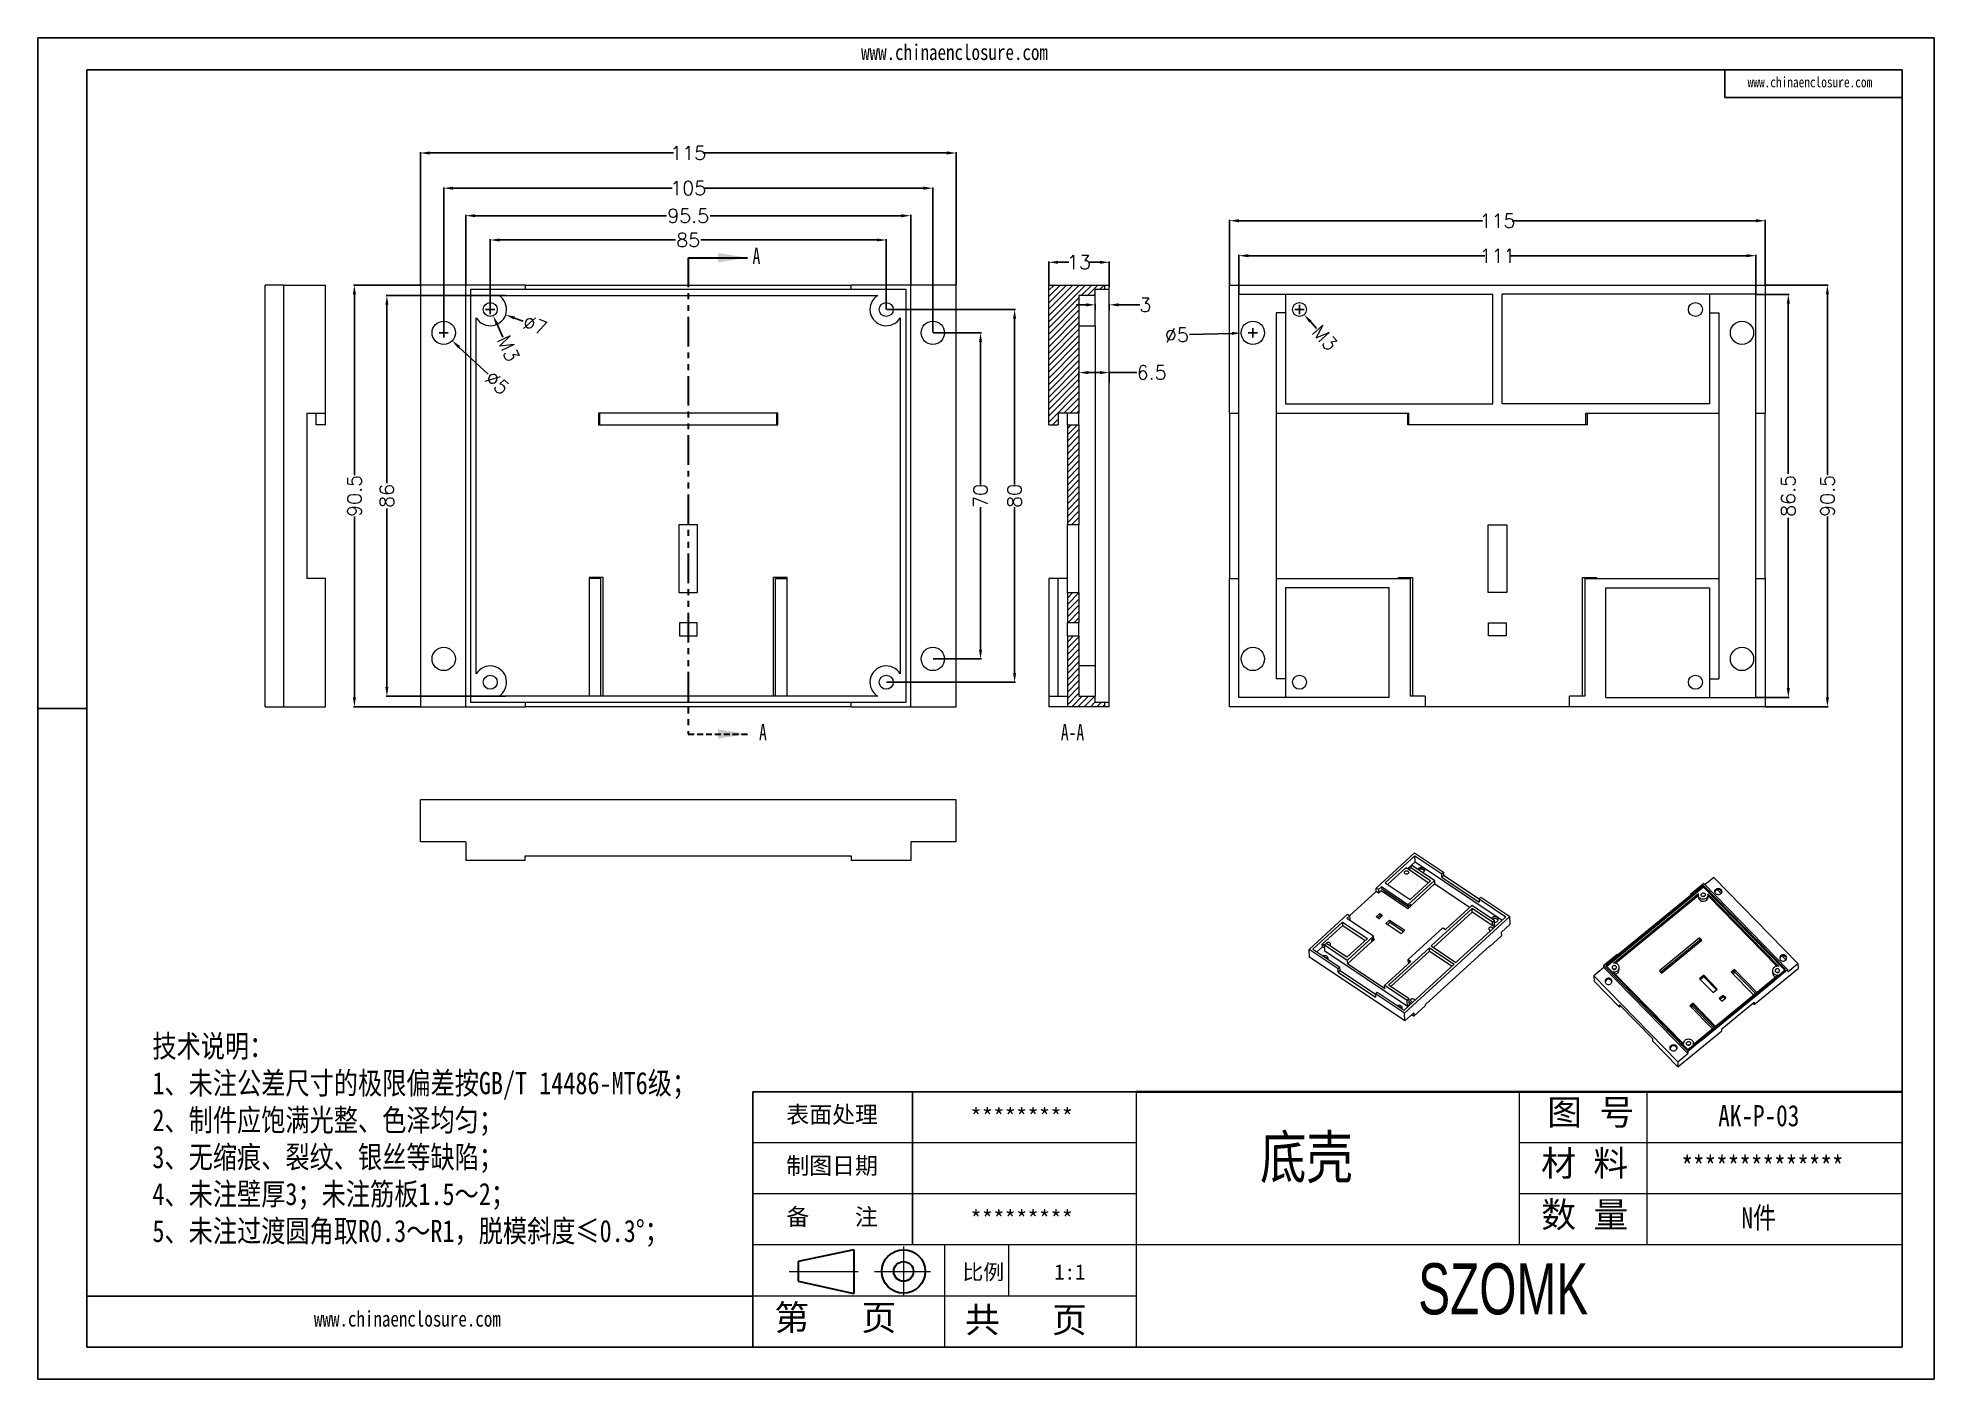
# Model space of a CAD drawing. Header units: inches. Extents: x 1571 to 2672, y 1089 to 1376.
# Drawn here: x 2265 to 2672, y 1088.5 to 1376.3 of the extents above; entities that cross this region are included whole.
import ezdxf

# ---------------------------------------------------------------- set-up
doc = ezdxf.new("R2010")
doc.units = ezdxf.units.IN
for name, pattern in [('CENTER2', [28.575, 19.05, -3.175, 3.175, -3.175]), ('HIDDEN', [1.905, 1.27, -0.635]), ('PHANTOM', [12.7, 6.35, -1.27, 1.27, -1.27, 1.27, -1.27])]:
    doc.linetypes.add(name, pattern=pattern)
doc.layers.add('文字', color=81, linetype='Continuous')
for name, color, linetype, lineweight in [('粗实线', 7, 'Continuous', 30), ('细实线', 3, 'Continuous', 9), ('细点划线', 2, 'CENTER2', 9)]:
    doc.layers.add(name, color=color, linetype=linetype, lineweight=lineweight)
doc.styles.add('SLDTEXTSTYLE5', font='TXT', dxfattribs={"width": 0.7})
doc.styles.get("Standard").update_dxf_attribs({"font": 'txt', "bigfont": 'gbcbig.shx'})
doc.styles.add('宋体', font='', dxfattribs={"width": 0.8, "height": 3.5})
doc.styles.add('长仿宋', font='', dxfattribs={"width": 0.7, "height": 4})
doc.styles.get('宋体').set_extended_font_data('SimSun')
doc.styles.get('长仿宋').set_extended_font_data('SimSun')
doc.dimstyles.new('3', dxfattribs={"dimtxt": 3, "dimasz": 2, "dimexe": 0.18, "dimexo": 0.0625, "dimgap": 0.2, "dimtad": 0, "dimzin": 12, "dimdsep": 46, "dimtxsty": 'Standard', "dimcen": 1, "dimclrd": 3, "dimclre": 3, "dimadec": 0, "dimazin": 0, "dimtfac": 1, "dimtofl": 0, "dimtmove": 0, "dimatfit": 3, "dimfxl": 0, "dimtolj": 1, "dimtzin": 0, "dimarcsym": 0})

msp = doc.modelspace()

# ---------------------------------------------------------------- texts
at = {"color": 7, "linetype": 'Continuous', "char_height": 3.5, "attachment_point": 1, "style": 'SLDTEXTSTYLE5'}
for s, insert in [('A', (2418.377, 1331.306)), ('A', (2419.771, 1229.086)), ('A-A', (2484.563, 1229.086))]:
    msp.add_mtext(s, dxfattribs=dict(at, insert=insert))
at = {"char_height": 3.60565, "width": 2049.27054, "attachment_point": 1}
for s, insert in [('{\\fSimHei|b0|i0|c134|p49;表面处理}', (2425.615, 1147.071)), ('{\\fSimHei|b0|i0|c134|p49;*********}', (2465.107, 1146.608)), ('{\\fSimHei|b0|i0|c134|p49;制图日期}', (2425.615, 1136.108)), ('{\\fSimHei|b0|i0|c134|p49;备    注}', (2425.615, 1125.144)), ('{\\fSimHei|b0|i0|c134|p49;*********}', (2465.107, 1124.68))]:
    msp.add_mtext(s, dxfattribs=dict(at, insert=insert))
at = {"layer": '文字', "color": 0, "attachment_point": 1, "style": '宋体'}
for s, insert, char_height, width in [('www.chinaenclosure.com', (2441.676, 1374.931), 3.35006, 58.85743), ('www.chinaenclosure.com', (2631.987, 1367.953), 2.23338, 39.23828), ('{\\H1.111x;技术说明：\\P1、未注公差尺寸的极限偏差按GB/T 14486-MT6级；\\P2、制件应饱满光整、色泽均匀；\\P3、无缩痕、裂纹、银丝等缺陷；\\P4、未注壁厚3；未注筋板1.5～2；\\P5、未注过渡圆角取R0.3～R1，脱模斜度≤0.3%%D；}', (2289.546, 1162.333), 4.28275, 155.99226), ('{\\H1.111x;AK-P-03}', (2625.673, 1147.319), 4.11144, 47.5329), ('底壳', (2527.308, 1140.718), 9.1365, 116.80738), ('{\\H1.111x;**************}', (2617.764, 1136.355), 4.11144, 47.5329), ('{\\H1.111x;N件}', (2630.646, 1125.391), 4.11144, 47.5329), ('www.chinaenclosure.com', (2324.226, 1103.119), 3.35006, 58.85743)]:
    msp.add_mtext(s, dxfattribs=dict(at, insert=insert, char_height=char_height, width=width))
at = {"layer": '粗实线', "insert": (2561.262, 1113.366), "char_height": 10.96385, "width": 122.94871, "attachment_point": 1, "style": '长仿宋'}
msp.add_mtext('{\\fSTXinwei|b0|i0|c134|p2;SZOMK}', dxfattribs=at)
at = {"layer": '细实线', "color": 7, "attachment_point": 1}
for s, insert, char_height, width in [('{\\fSimSun|b0|i0|c134|p54;图 号}', (2588.951, 1148.519), 5.48192, 27.40962), ('{\\fSimSun|b0|i0|c134|p54;材 料   }', (2587.651, 1137.555), 5.48192, 27.40962), ('{\\fSimSun|b0|i0|c134|p54;数 量}', (2587.678, 1126.537), 5.48192, 24.76803), ('{\\fSimSun|b0|i0|c134|p54;比例}', (2463.417, 1113.139), 3.28915, 14.43837), ('{\\fSimSun|b0|i0|c134|p54;1:1}', (2483.118, 1113.139), 3.28915, 14.43837), ('{\\fSimSun|b0|i0|c134|p54;第   页}', (2423.078, 1104.443), 5.48192, 41.11443), ('{\\fSimSun|b0|i0|c134|p54; 共   页}', (2460.25, 1103.977), 5.48192, 41.11443)]:
    msp.add_mtext(s, dxfattribs=dict(at, insert=insert, char_height=char_height, width=width))

# ---------------------------------------------------------------- blocks, each defined once
blk = doc.blocks.new('*D168')
at = {"color": 3, "lineweight": -2, "transparency": 16777216}
for p, q in [((2362.07, 1318.11), (2362.07, 1333.13)), ((2364.07, 1332.95), (2401.87, 1332.95)), ((2445.07, 1332.95), (2407.27, 1332.95)), ((2447.07, 1318.11), (2447.07, 1333.13))]:
    blk.add_line(p, q, dxfattribs=at)
at = {"color": 3, "transparency": 16777216}
for points in [[(2364.07, 1333.28), (2364.07, 1332.62), (2362.07, 1332.95)], [(2445.07, 1333.28), (2445.07, 1332.62), (2447.07, 1332.95)]]:
    blk.add_solid(points, dxfattribs=at)
at = {"layer": 'Defpoints', "color": 0, "transparency": 16777216}
for p in [(2447.07, 1332.95), (2362.07, 1318.04), (2447.07, 1318.04)]:
    blk.add_point(p, dxfattribs=at)
at = {"color": 0, "transparency": 16777216, "insert": (2404.57, 1332.95), "char_height": 3, "attachment_point": 5}
blk.add_mtext('\\A1;85', dxfattribs=at)
blk = doc.blocks.new('*D169')
at = {"color": 3, "lineweight": -2, "transparency": 16777216}
for p, q in [((2356.82, 1323.36), (2356.82, 1338.34)), ((2358.82, 1338.16), (2399.87, 1338.16)), ((2450.32, 1338.16), (2409.27, 1338.16)), ((2452.32, 1323.36), (2452.32, 1338.34))]:
    blk.add_line(p, q, dxfattribs=at)
at = {"color": 3, "transparency": 16777216}
for points in [[(2358.82, 1338.5), (2358.82, 1337.83), (2356.82, 1338.16)], [(2450.32, 1338.5), (2450.32, 1337.83), (2452.32, 1338.16)]]:
    blk.add_solid(points, dxfattribs=at)
at = {"layer": 'Defpoints', "color": 0, "transparency": 16777216}
for p in [(2356.82, 1338.16), (2356.82, 1323.29), (2452.32, 1323.29)]:
    blk.add_point(p, dxfattribs=at)
at = {"color": 0, "transparency": 16777216, "insert": (2404.57, 1338.16), "char_height": 3, "attachment_point": 5}
blk.add_mtext('\\A1;95.5', dxfattribs=at)
blk = doc.blocks.new('*D170')
at = {"color": 3, "lineweight": -2, "transparency": 16777216}
for p, q in [((2352.07, 1313.11), (2352.07, 1344.25)), ((2354.07, 1344.07), (2401.12, 1344.07)), ((2455.07, 1344.07), (2408.02, 1344.07)), ((2457.07, 1313.11), (2457.07, 1344.25))]:
    blk.add_line(p, q, dxfattribs=at)
at = {"color": 3, "transparency": 16777216}
for points in [[(2354.07, 1344.41), (2354.07, 1343.74), (2352.07, 1344.07)], [(2455.07, 1344.41), (2455.07, 1343.74), (2457.07, 1344.07)]]:
    blk.add_solid(points, dxfattribs=at)
at = {"layer": 'Defpoints', "color": 0, "transparency": 16777216}
for p in [(2352.07, 1344.07), (2352.07, 1313.04), (2457.07, 1313.04)]:
    blk.add_point(p, dxfattribs=at)
at = {"color": 0, "transparency": 16777216, "insert": (2404.57, 1344.07), "char_height": 3, "attachment_point": 5}
blk.add_mtext('\\A1;105', dxfattribs=at)
blk = doc.blocks.new('*D171')
at = {"color": 3, "lineweight": -2, "transparency": 16777216}
for p, q in [((2347.07, 1323.36), (2347.07, 1351.8)), ((2349.07, 1351.62), (2401.37, 1351.62)), ((2460.07, 1351.62), (2407.77, 1351.62)), ((2462.07, 1323.36), (2462.07, 1351.8))]:
    blk.add_line(p, q, dxfattribs=at)
at = {"color": 3, "transparency": 16777216}
for points in [[(2349.07, 1351.96), (2349.07, 1351.29), (2347.07, 1351.62)], [(2460.07, 1351.96), (2460.07, 1351.29), (2462.07, 1351.62)]]:
    blk.add_solid(points, dxfattribs=at)
at = {"layer": 'Defpoints', "color": 0, "transparency": 16777216}
for p in [(2347.07, 1351.62), (2347.07, 1323.29), (2462.07, 1323.29)]:
    blk.add_point(p, dxfattribs=at)
at = {"color": 0, "transparency": 16777216, "insert": (2404.57, 1351.62), "char_height": 3, "attachment_point": 5}
blk.add_mtext('\\A1;115', dxfattribs=at)
blk = doc.blocks.new('*D172')
at = {"color": 3, "lineweight": -2, "transparency": 16777216}
for p, q in [((2457.14, 1313.04), (2467.49, 1313.04)), ((2467.31, 1311.04), (2467.31, 1280.49)), ((2467.31, 1245.04), (2467.31, 1275.59)), ((2457.14, 1243.04), (2467.49, 1243.04))]:
    blk.add_line(p, q, dxfattribs=at)
at = {"color": 3, "transparency": 16777216}
for points in [[(2466.98, 1311.04), (2467.65, 1311.04), (2467.31, 1313.04)], [(2466.98, 1245.04), (2467.65, 1245.04), (2467.31, 1243.04)]]:
    blk.add_solid(points, dxfattribs=at)
at = {"layer": 'Defpoints', "color": 0, "transparency": 16777216}
for p in [(2457.07, 1313.04), (2467.31, 1313.04), (2457.07, 1243.04)]:
    blk.add_point(p, dxfattribs=at)
at = {"color": 0, "transparency": 16777216, "insert": (2467.31, 1278.04), "char_height": 3, "attachment_point": 5, "rotation": 90}
blk.add_mtext('\\A1;70', dxfattribs=at)
blk = doc.blocks.new('*D173')
at = {"color": 3, "lineweight": -2, "transparency": 16777216}
for p, q in [((2447.14, 1318.04), (2474.81, 1318.04)), ((2474.63, 1316.04), (2474.63, 1280.49)), ((2474.63, 1240.04), (2474.63, 1275.59)), ((2447.14, 1238.04), (2474.81, 1238.04))]:
    blk.add_line(p, q, dxfattribs=at)
at = {"color": 3, "transparency": 16777216}
for points in [[(2474.3, 1316.04), (2474.96, 1316.04), (2474.63, 1318.04)], [(2474.3, 1240.04), (2474.96, 1240.04), (2474.63, 1238.04)]]:
    blk.add_solid(points, dxfattribs=at)
at = {"layer": 'Defpoints', "color": 0, "transparency": 16777216}
for p in [(2447.07, 1318.04), (2474.63, 1318.04), (2447.07, 1238.04)]:
    blk.add_point(p, dxfattribs=at)
at = {"color": 0, "transparency": 16777216, "insert": (2474.63, 1278.04), "char_height": 3, "attachment_point": 5, "rotation": 90}
blk.add_mtext('\\A1;80', dxfattribs=at)
blk = doc.blocks.new('*D174')
at = {"color": 3, "lineweight": -2, "transparency": 16777216}
for p, q in [((2365.37, 1321.04), (2339.7, 1321.04)), ((2339.88, 1319.04), (2339.88, 1280.74)), ((2339.88, 1237.04), (2339.88, 1275.34)), ((2365.37, 1235.04), (2339.7, 1235.04))]:
    blk.add_line(p, q, dxfattribs=at)
at = {"color": 3, "transparency": 16777216}
for points in [[(2339.55, 1319.04), (2340.21, 1319.04), (2339.88, 1321.04)], [(2339.55, 1237.04), (2340.21, 1237.04), (2339.88, 1235.04)]]:
    blk.add_solid(points, dxfattribs=at)
at = {"layer": 'Defpoints', "color": 0, "transparency": 16777216}
for p in [(2339.88, 1321.04), (2365.44, 1321.04), (2365.44, 1235.04)]:
    blk.add_point(p, dxfattribs=at)
at = {"color": 0, "transparency": 16777216, "insert": (2339.88, 1278.04), "char_height": 3, "attachment_point": 5, "rotation": 90}
blk.add_mtext('\\A1;86', dxfattribs=at)
blk = doc.blocks.new('*D175')
at = {"color": 3, "lineweight": -2, "transparency": 16777216}
for p, q in [((2347.01, 1323.29), (2332.73, 1323.29)), ((2332.91, 1321.29), (2332.91, 1282.49)), ((2332.91, 1234.79), (2332.91, 1273.59)), ((2347.01, 1232.79), (2332.73, 1232.79))]:
    blk.add_line(p, q, dxfattribs=at)
at = {"color": 3, "transparency": 16777216}
for points in [[(2332.57, 1321.29), (2333.24, 1321.29), (2332.91, 1323.29)], [(2332.57, 1234.79), (2333.24, 1234.79), (2332.91, 1232.79)]]:
    blk.add_solid(points, dxfattribs=at)
at = {"layer": 'Defpoints', "color": 0, "transparency": 16777216}
for p in [(2332.91, 1323.29), (2347.07, 1323.29), (2347.07, 1232.79)]:
    blk.add_point(p, dxfattribs=at)
at = {"color": 0, "transparency": 16777216, "insert": (2332.91, 1278.04), "char_height": 3, "attachment_point": 5, "rotation": 90}
blk.add_mtext('\\A1;90.5', dxfattribs=at)
blk = doc.blocks.new('*D176')
at = {"color": 3, "lineweight": -2, "transparency": 16777216}
for p, q in [((2481.95, 1323.36), (2481.95, 1328.34)), ((2483.95, 1328.16), (2486.25, 1328.16)), ((2492.95, 1328.16), (2490.65, 1328.16)), ((2494.95, 1322.86), (2494.95, 1328.34))]:
    blk.add_line(p, q, dxfattribs=at)
at = {"color": 3, "transparency": 16777216}
for points in [[(2483.95, 1328.49), (2483.95, 1327.83), (2481.95, 1328.16)], [(2492.95, 1328.49), (2492.95, 1327.83), (2494.95, 1328.16)]]:
    blk.add_solid(points, dxfattribs=at)
at = {"layer": 'Defpoints', "color": 0, "transparency": 16777216}
for p in [(2494.95, 1328.16), (2481.95, 1323.29), (2494.95, 1322.79)]:
    blk.add_point(p, dxfattribs=at)
at = {"color": 0, "transparency": 16777216, "insert": (2488.45, 1328.16), "char_height": 3, "attachment_point": 5}
blk.add_mtext('\\A1;13', dxfattribs=at)
blk = doc.blocks.new('*D177')
at = {"color": 3, "lineweight": -2, "transparency": 16777216}
for p, q in [((2489.95, 1319.04), (2487.95, 1319.04)), ((2491.95, 1317.86), (2491.95, 1319.22)), ((2494.95, 1317.86), (2494.95, 1319.22)), ((2496.95, 1319.04), (2501.48, 1319.04))]:
    blk.add_line(p, q, dxfattribs=at)
at = {"color": 3, "transparency": 16777216}
for points in [[(2489.95, 1319.37), (2489.95, 1318.7), (2491.95, 1319.04)], [(2496.95, 1319.37), (2496.95, 1318.7), (2494.95, 1319.04)]]:
    blk.add_solid(points, dxfattribs=at)
at = {"layer": 'Defpoints', "color": 0, "transparency": 16777216}
for p in [(2494.95, 1319.04), (2491.95, 1317.79), (2494.95, 1317.79)]:
    blk.add_point(p, dxfattribs=at)
at = {"color": 0, "transparency": 16777216, "insert": (2502.68, 1319.04), "char_height": 3, "attachment_point": 5}
blk.add_mtext('\\A1;3', dxfattribs=at)
blk = doc.blocks.new('*D178')
at = {"color": 3, "lineweight": -2, "transparency": 16777216}
for p, q in [((2488.45, 1302.35), (2488.45, 1304.68)), ((2490.45, 1304.5), (2492.95, 1304.5)), ((2494.95, 1302.35), (2494.95, 1304.68)), ((2494.95, 1304.5), (2500.85, 1304.5))]:
    blk.add_line(p, q, dxfattribs=at)
at = {"color": 3, "transparency": 16777216}
for points in [[(2490.45, 1304.83), (2490.45, 1304.16), (2488.45, 1304.5)], [(2492.95, 1304.83), (2492.95, 1304.16), (2494.95, 1304.5)]]:
    blk.add_solid(points, dxfattribs=at)
at = {"layer": 'Defpoints', "color": 0, "transparency": 16777216}
for p in [(2494.95, 1304.5), (2488.45, 1302.29), (2494.95, 1302.29)]:
    blk.add_point(p, dxfattribs=at)
at = {"color": 0, "transparency": 16777216, "insert": (2504.05, 1304.5), "char_height": 3, "attachment_point": 5}
blk.add_mtext('\\A1;6.5', dxfattribs=at)
blk = doc.blocks.new('*D179')
at = {"color": 3, "lineweight": -2, "transparency": 16777216}
for p, q in [((2362.07, 1317.04), (2362.07, 1319.04)), ((2361.07, 1318.04), (2363.07, 1318.04)), ((2369.15, 1315.55), (2367.26, 1316.21))]:
    blk.add_line(p, q, dxfattribs=at)
at = {"color": 3, "transparency": 16777216}
blk.add_solid([(2367.37, 1316.53), (2367.15, 1315.9), (2365.37, 1316.88)], dxfattribs=at)
at = {"layer": 'Defpoints', "color": 0, "transparency": 16777216}
for p in [(2358.77, 1319.21), (2365.37, 1316.88)]:
    blk.add_point(p, dxfattribs=at)
at = {"color": 0, "transparency": 16777216, "insert": (2371.69, 1314.65), "char_height": 3, "attachment_point": 5, "rotation": 340.5712}
blk.add_mtext('\\A1;∅7', dxfattribs=at)
blk = doc.blocks.new('*D180')
at = {"color": 3, "lineweight": -2, "transparency": 16777216}
for p, q in [((2362.07, 1317.04), (2362.07, 1319.04)), ((2361.07, 1318.04), (2363.07, 1318.04)), ((2364.8, 1312.11), (2363.54, 1314.86))]:
    blk.add_line(p, q, dxfattribs=at)
at = {"color": 3, "transparency": 16777216}
blk.add_solid([(2363.84, 1315), (2363.23, 1314.72), (2362.7, 1316.68)], dxfattribs=at)
at = {"layer": 'Defpoints', "color": 0, "transparency": 16777216}
for p in [(2361.45, 1319.41), (2362.7, 1316.68)]:
    blk.add_point(p, dxfattribs=at)
at = {"color": 0, "transparency": 16777216, "insert": (2365.93, 1309.65), "char_height": 3, "attachment_point": 5, "rotation": 294.6686}
blk.add_mtext('\\A1;M3', dxfattribs=at)
blk = doc.blocks.new('*D181')
at = {"color": 3, "lineweight": -2, "transparency": 16777216}
for p, q in [((2351.07, 1313.04), (2353.07, 1313.04)), ((2352.07, 1312.04), (2352.07, 1314.04)), ((2361.59, 1304.13), (2355.36, 1309.97))]:
    blk.add_line(p, q, dxfattribs=at)
at = {"color": 3, "transparency": 16777216}
blk.add_solid([(2355.59, 1310.21), (2355.13, 1309.72), (2353.9, 1311.33)], dxfattribs=at)
at = {"layer": 'Defpoints', "color": 0, "transparency": 16777216}
for p in [(2350.25, 1314.75), (2353.9, 1311.33)]:
    blk.add_point(p, dxfattribs=at)
at = {"color": 0, "transparency": 16777216, "insert": (2363.57, 1302.28), "char_height": 3, "attachment_point": 5, "rotation": 316.8739}
blk.add_mtext('\\A1;∅5', dxfattribs=at)
blk = doc.blocks.new('*D182')
at = {"color": 3, "lineweight": -2, "transparency": 16777216}
for p, q in [((2520.77, 1323.36), (2520.77, 1337.27)), ((2522.77, 1337.09), (2575.07, 1337.09)), ((2633.77, 1337.09), (2581.47, 1337.09)), ((2635.77, 1323.36), (2635.77, 1337.27))]:
    blk.add_line(p, q, dxfattribs=at)
at = {"color": 3, "transparency": 16777216}
for points in [[(2522.77, 1337.42), (2522.77, 1336.75), (2520.77, 1337.09)], [(2633.77, 1337.42), (2633.77, 1336.75), (2635.77, 1337.09)]]:
    blk.add_solid(points, dxfattribs=at)
at = {"layer": 'Defpoints', "color": 0, "transparency": 16777216}
for p in [(2635.77, 1337.09), (2520.77, 1323.29), (2635.77, 1323.29)]:
    blk.add_point(p, dxfattribs=at)
at = {"color": 0, "transparency": 16777216, "insert": (2578.27, 1337.09), "char_height": 3, "attachment_point": 5}
blk.add_mtext('\\A1;115', dxfattribs=at)
blk = doc.blocks.new('*D183')
at = {"color": 3, "lineweight": -2, "transparency": 16777216}
for p, q in [((2635.83, 1323.29), (2649.28, 1323.29)), ((2649.1, 1321.29), (2649.1, 1282.49)), ((2649.1, 1234.79), (2649.1, 1273.59)), ((2635.83, 1232.79), (2649.28, 1232.79))]:
    blk.add_line(p, q, dxfattribs=at)
at = {"color": 3, "transparency": 16777216}
for points in [[(2648.77, 1321.29), (2649.43, 1321.29), (2649.1, 1323.29)], [(2648.77, 1234.79), (2649.43, 1234.79), (2649.1, 1232.79)]]:
    blk.add_solid(points, dxfattribs=at)
at = {"layer": 'Defpoints', "color": 0, "transparency": 16777216}
for p in [(2635.77, 1323.29), (2649.1, 1323.29), (2635.77, 1232.79)]:
    blk.add_point(p, dxfattribs=at)
at = {"color": 0, "transparency": 16777216, "insert": (2649.1, 1278.04), "char_height": 3, "attachment_point": 5, "rotation": 90}
blk.add_mtext('\\A1;90.5', dxfattribs=at)
blk = doc.blocks.new('*D184')
at = {"color": 3, "lineweight": -2, "transparency": 16777216}
for p, q in [((2512.15, 1312.64), (2521.27, 1312.91)), ((2524.77, 1313.04), (2526.77, 1313.04)), ((2525.77, 1312.04), (2525.77, 1314.04))]:
    blk.add_line(p, q, dxfattribs=at)
at = {"color": 3, "transparency": 16777216}
blk.add_solid([(2521.26, 1313.24), (2521.28, 1312.58), (2523.27, 1312.97)], dxfattribs=at)
at = {"layer": 'Defpoints', "color": 0, "transparency": 16777216}
for p in [(2523.27, 1312.97), (2528.27, 1313.12)]:
    blk.add_point(p, dxfattribs=at)
at = {"color": 0, "transparency": 16777216, "insert": (2509.45, 1312.56), "char_height": 3, "attachment_point": 5, "rotation": 1.693}
blk.add_mtext('\\A1;∅5', dxfattribs=at)
blk = doc.blocks.new('*D185')
at = {"color": 3, "lineweight": -2, "transparency": 16777216}
for p, q in [((2522.77, 1321.36), (2522.77, 1329.76)), ((2524.77, 1329.58), (2575.57, 1329.58)), ((2631.77, 1329.58), (2580.97, 1329.58)), ((2633.77, 1321.36), (2633.77, 1329.76))]:
    blk.add_line(p, q, dxfattribs=at)
at = {"color": 3, "transparency": 16777216}
for points in [[(2524.77, 1329.92), (2524.77, 1329.25), (2522.77, 1329.58)], [(2631.77, 1329.92), (2631.77, 1329.25), (2633.77, 1329.58)]]:
    blk.add_solid(points, dxfattribs=at)
at = {"layer": 'Defpoints', "color": 0, "transparency": 16777216}
for p in [(2522.77, 1329.58), (2522.77, 1321.29), (2633.77, 1321.29)]:
    blk.add_point(p, dxfattribs=at)
at = {"color": 0, "transparency": 16777216, "insert": (2578.27, 1329.58), "char_height": 3, "attachment_point": 5}
blk.add_mtext('\\A1;111', dxfattribs=at)
blk = doc.blocks.new('*D186')
at = {"color": 3, "lineweight": -2, "transparency": 16777216}
for p, q in [((2633.83, 1321.29), (2640.89, 1321.29)), ((2640.71, 1319.29), (2640.71, 1282.74)), ((2640.71, 1236.79), (2640.71, 1273.34)), ((2633.83, 1234.79), (2640.89, 1234.79))]:
    blk.add_line(p, q, dxfattribs=at)
at = {"color": 3, "transparency": 16777216}
for points in [[(2640.38, 1319.29), (2641.05, 1319.29), (2640.71, 1321.29)], [(2640.38, 1236.79), (2641.05, 1236.79), (2640.71, 1234.79)]]:
    blk.add_solid(points, dxfattribs=at)
at = {"layer": 'Defpoints', "color": 0, "transparency": 16777216}
for p in [(2633.77, 1321.29), (2633.77, 1234.79), (2640.71, 1234.79)]:
    blk.add_point(p, dxfattribs=at)
at = {"color": 0, "transparency": 16777216, "insert": (2640.71, 1278.04), "char_height": 3, "attachment_point": 5, "rotation": 90}
blk.add_mtext('\\A1;86.5', dxfattribs=at)
blk = doc.blocks.new('*D187')
at = {"color": 3, "lineweight": -2, "transparency": 16777216}
for p, q in [((2535.77, 1317.04), (2535.77, 1319.04)), ((2534.77, 1318.04), (2536.77, 1318.04)), ((2539.44, 1313.95), (2538.11, 1315.44))]:
    blk.add_line(p, q, dxfattribs=at)
at = {"color": 3, "transparency": 16777216}
blk.add_solid([(2538.36, 1315.66), (2537.86, 1315.21), (2536.77, 1316.93)], dxfattribs=at)
at = {"layer": 'Defpoints', "color": 0, "transparency": 16777216}
for p in [(2534.77, 1319.16), (2536.77, 1316.93)]:
    blk.add_point(p, dxfattribs=at)
at = {"color": 0, "transparency": 16777216, "insert": (2541.24, 1311.94), "char_height": 3, "attachment_point": 5, "rotation": 311.8553}
blk.add_mtext('\\A1;M3', dxfattribs=at)

# ---------------------------------------------------------------- dimensions: what is measured, and where the dimension line sits
for base, p1, p2, picture, middle in [((2347.074, 1351.623), (2462.074, 1323.293), (2347.074, 1323.293), '*D171', (2404.574, 1351.623)), ((2352.074, 1344.073), (2457.074, 1313.043), (2352.074, 1313.043), '*D170', (2404.574, 1344.073)), ((2356.824, 1338.162), (2452.324, 1323.293), (2356.824, 1323.293), '*D169', (2404.574, 1338.162)), ((2635.772, 1337.088), (2520.772, 1323.293), (2635.772, 1323.293), '*D182', (2578.272, 1337.088)), ((2447.074, 1332.951), (2362.074, 1318.043), (2447.074, 1318.043), '*D168', (2404.574, 1332.951)), ((2522.772, 1329.582), (2633.772, 1321.293), (2522.772, 1321.293), '*D185', (2578.272, 1329.582)), ((2494.949, 1328.16), (2481.949, 1323.293), (2494.949, 1322.793), '*D176', (2488.449, 1328.16))]:
    dim = msp.add_linear_dim(base=base, p1=p1, p2=p2, dimstyle='3')
    dim.commit()
    dim.dimension.update_dxf_attribs({"geometry": picture, "text_midpoint": middle})
for base, p1, p2, picture, middle in [((2332.907, 1323.293), (2347.074, 1232.793), (2347.074, 1323.293), '*D175', (2332.907, 1278.043)), ((2649.099, 1323.293), (2635.772, 1232.793), (2635.772, 1323.293), '*D183', (2649.099, 1278.043)), ((2339.881, 1321.043), (2365.435, 1235.043), (2365.435, 1321.043), '*D174', (2339.881, 1278.043)), ((2640.713, 1234.793), (2633.772, 1321.293), (2633.772, 1234.793), '*D186', (2640.713, 1278.043)), ((2474.631, 1318.043), (2447.074, 1238.043), (2447.074, 1318.043), '*D173', (2474.631, 1278.043)), ((2467.314, 1313.043), (2457.074, 1243.043), (2457.074, 1313.043), '*D172', (2467.314, 1278.043))]:
    dim = msp.add_linear_dim(base=base, p1=p1, p2=p2, angle=90, dimstyle='3')
    dim.commit()
    dim.dimension.update_dxf_attribs({"geometry": picture, "text_midpoint": middle})
dim = msp.add_diameter_dim_2p(p1=(2358.774, 1319.207), p2=(2365.375, 1316.879), dimstyle='3')
dim.commit()
dim.dimension.update_dxf_attribs({"geometry": '*D179', "text_midpoint": (2371.693, 1314.65)})
dim = msp.add_diameter_dim_2p(p1=(2361.448, 1319.406), p2=(2362.7, 1316.68), text='M3', dimstyle='3')
dim.commit()
dim.dimension.update_dxf_attribs({"geometry": '*D180', "text_midpoint": (2365.928, 1309.652), "dimtype": 163})
for base, p1, p2, picture, middle in [((2494.949, 1319.035), (2491.949, 1317.793), (2494.949, 1317.793), '*D177', (2502.675, 1319.035)), ((2494.949, 1304.497), (2488.449, 1302.29), (2494.949, 1302.29), '*D178', (2504.052, 1304.497))]:
    dim = msp.add_linear_dim(base=base, p1=p1, p2=p2, dimstyle='3')
    dim.commit()
    dim.dimension.update_dxf_attribs({"geometry": picture, "text_midpoint": middle, "dimtype": 160})
dim = msp.add_diameter_dim_2p(p1=(2534.771, 1319.16), p2=(2536.773, 1316.926), text='M3', dimstyle='3')
dim.commit()
dim.dimension.update_dxf_attribs({"geometry": '*D187', "text_midpoint": (2541.244, 1311.935)})
for p1, p2, picture, middle in [((2350.25, 1314.752), (2353.899, 1311.334), '*D181', (2363.565, 1302.28)), ((2528.271, 1313.117), (2523.273, 1312.969), '*D184', (2509.449, 1312.56))]:
    dim = msp.add_diameter_dim_2p(p1=p1, p2=p2, dimstyle='3')
    dim.commit()
    dim.dimension.update_dxf_attribs({"geometry": picture, "text_midpoint": middle, "dimtype": 163})

# ---------------------------------------------------------------- hatches: boundary and pattern name
at = {"linetype": 'Continuous', "lineweight": 0}
h = msp.add_hatch(dxfattribs=at)
h.set_pattern_fill('ANSI31', color=4, scale=0.3, angle=3e-322, style=0)
h.paths.add_polyline_path([(2488.449, 1321.043), (2491.949, 1321.043), (2491.949, 1322.293), (2493.949, 1322.293), (2493.949, 1323.293), (2481.949, 1323.293), (2481.949, 1293.293), (2483.949, 1293.293), (2483.949, 1295.793), (2488.449, 1295.793)], flags=0)
h = msp.add_hatch(dxfattribs=at)
h.set_pattern_fill('ANSI31', color=4, scale=0.3, angle=3e-322, style=0)
h.paths.add_polyline_path([(2488.449, 1293.293), (2485.949, 1293.293), (2485.949, 1271.793), (2488.449, 1271.793)], flags=0)
h = msp.add_hatch(dxfattribs=at)
h.set_pattern_fill('ANSI31', color=4, scale=0.3, angle=3e-322, style=0)
h.paths.add_polyline_path([(2488.449, 1257.293), (2485.949, 1257.293), (2485.949, 1250.793), (2488.449, 1250.793)], flags=0)
h = msp.add_hatch(dxfattribs=at)
h.set_pattern_fill('ANSI31', color=4, scale=0.3, angle=3e-322, style=0)
h.paths.add_polyline_path([(2488.449, 1247.993), (2485.949, 1247.993), (2485.949, 1232.793), (2493.949, 1232.793), (2493.949, 1233.793), (2491.949, 1233.793), (2491.949, 1235.043), (2488.449, 1235.043)], flags=0)

# ---------------------------------------------------------------- linework, layer by layer
for p, q in [((2264.971, 1376.312), (2672.004, 1376.312)), ((2264.971, 1376.312), (2264.971, 1088.511)), ((2672.004, 1376.312), (2672.004, 1088.511)), ((2275.504, 1369.46), (2665.152, 1369.46)), ((2275.504, 1369.46), (2275.504, 1095.364)), ((2627.083, 1369.46), (2627.083, 1363.512)), ((2665.152, 1369.46), (2665.152, 1095.364)), ((2627.083, 1363.512), (2665.152, 1363.512)), ((2275.504, 1232.412), (2264.971, 1232.412)), ((2264.971, 1221.753), (2264.971, 1088.511)), ((2500.694, 1150.183), (2418.465, 1150.183)), ((2418.465, 1095.364), (2418.465, 1150.183)), ((2452.727, 1117.291), (2452.727, 1150.183)), ((2418.465, 1106.328), (2275.504, 1106.328)), ((2275.504, 1095.364), (2665.152, 1095.364)), ((2264.971, 1088.511), (2672.004, 1088.511)), ((2264.971, 1088.511), (2453.412, 1088.511))]:
    msp.add_line(p, q)
at = {"color": 1, "linetype": 'PHANTOM', "lineweight": 30}
msp.add_line((2404.574, 1329.153), (2404.574, 1226.933), dxfattribs=at)
at = {"color": 7, "linetype": 'Continuous', "lineweight": 30}
msp.add_line((2404.574, 1329.153), (2417.274, 1329.153), dxfattribs=at)
at = {"color": 7, "linetype": 'Continuous', "lineweight": 15}
for p, q in [((2313.728, 1232.793), (2313.728, 1323.293)), ((2317.728, 1323.293), (2313.728, 1323.293)), ((2317.728, 1232.793), (2317.728, 1323.293)), ((2317.728, 1323.293), (2326.728, 1323.293)), ((2326.728, 1295.793), (2326.728, 1323.293)), ((2347.074, 1323.293), (2347.074, 1232.793)), ((2356.824, 1323.293), (2347.074, 1323.293)), ((2369.574, 1323.293), (2356.824, 1323.293)), ((2356.824, 1232.793), (2356.824, 1323.293)), ((2369.574, 1323.293), (2369.574, 1322.293)), ((2369.574, 1323.293), (2439.574, 1323.293)), ((2452.324, 1323.293), (2439.574, 1323.293)), ((2439.574, 1322.293), (2439.574, 1323.293)), ((2452.324, 1232.793), (2452.324, 1323.293)), ((2462.074, 1323.293), (2452.324, 1323.293)), ((2462.074, 1232.793), (2462.074, 1323.293)), ((2481.949, 1293.293), (2481.949, 1323.293)), ((2481.949, 1323.293), (2493.949, 1323.293)), ((2493.949, 1323.293), (2493.949, 1322.293)), ((2493.949, 1323.293), (2494.949, 1323.293)), ((2494.949, 1322.293), (2494.949, 1323.293)), ((2520.772, 1295.793), (2520.772, 1323.293)), ((2520.772, 1323.293), (2635.772, 1323.293)), ((2635.772, 1323.293), (2635.772, 1295.793)), ((2369.574, 1322.293), (2357.824, 1322.293)), ((2357.824, 1322.293), (2357.824, 1233.793)), ((2363.877, 1321.043), (2445.272, 1321.043)), ((2439.574, 1322.293), (2369.574, 1322.293)), ((2451.324, 1322.293), (2439.574, 1322.293)), ((2451.324, 1233.793), (2451.324, 1322.293)), ((2488.449, 1321.043), (2488.449, 1295.793)), ((2491.949, 1321.043), (2488.449, 1321.043)), ((2493.949, 1322.293), (2491.949, 1322.293)), ((2491.949, 1321.043), (2491.949, 1322.293)), ((2491.949, 1314.543), (2491.949, 1321.043)), ((2494.949, 1322.293), (2493.949, 1322.293)), ((2494.949, 1233.793), (2494.949, 1322.293)), ((2522.772, 1321.293), (2577.272, 1321.293)), ((2522.772, 1295.793), (2522.772, 1321.293)), ((2532.772, 1321.293), (2532.772, 1317.293)), ((2577.272, 1297.793), (2577.272, 1321.293)), ((2633.772, 1321.293), (2579.272, 1321.293)), ((2579.272, 1297.793), (2579.272, 1321.293)), ((2623.772, 1321.293), (2623.772, 1317.293)), ((2633.772, 1295.793), (2633.772, 1321.293)), ((2359.074, 1239.846), (2359.074, 1316.24)), ((2450.074, 1316.24), (2450.074, 1239.846)), ((2530.772, 1317.293), (2530.772, 1295.793)), ((2532.772, 1317.293), (2530.772, 1317.293)), ((2532.772, 1317.293), (2532.772, 1297.793)), ((2623.772, 1317.293), (2623.772, 1297.793)), ((2623.772, 1317.293), (2625.772, 1317.293)), ((2625.772, 1317.293), (2625.772, 1295.793)), ((2488.449, 1314.543), (2491.949, 1314.543)), ((2491.949, 1314.543), (2491.949, 1241.543)), ((2322.728, 1295.793), (2326.728, 1295.793)), ((2322.728, 1295.793), (2322.728, 1260.293)), ((2324.728, 1293.293), (2324.728, 1295.793)), ((2326.728, 1293.293), (2326.728, 1295.793)), ((2423.824, 1295.793), (2385.324, 1295.793)), ((2385.324, 1295.793), (2385.324, 1293.293)), ((2385.574, 1293.293), (2385.574, 1295.793)), ((2423.574, 1293.293), (2423.574, 1295.793)), ((2423.824, 1293.293), (2423.824, 1295.793)), ((2483.949, 1295.793), (2483.949, 1293.293)), ((2488.449, 1295.793), (2483.949, 1295.793)), ((2485.949, 1293.293), (2485.949, 1295.793)), ((2488.449, 1293.293), (2488.449, 1295.793)), ((2520.772, 1295.793), (2522.772, 1295.793)), ((2520.772, 1295.793), (2520.772, 1260.293)), ((2522.772, 1260.293), (2522.772, 1295.793)), ((2530.772, 1295.793), (2559.272, 1295.793)), ((2530.772, 1295.793), (2530.772, 1260.293)), ((2532.772, 1297.793), (2577.272, 1297.793)), ((2559.022, 1293.293), (2559.022, 1295.793)), ((2559.272, 1293.293), (2559.272, 1295.793)), ((2623.772, 1297.793), (2579.272, 1297.793)), ((2597.272, 1295.793), (2625.772, 1295.793)), ((2597.272, 1293.293), (2597.272, 1295.793)), ((2597.522, 1295.793), (2597.522, 1293.293)), ((2625.772, 1295.793), (2625.772, 1260.293)), ((2633.772, 1295.793), (2635.772, 1295.793)), ((2633.772, 1260.293), (2633.772, 1295.793)), ((2635.772, 1260.293), (2635.772, 1295.793)), ((2326.728, 1293.293), (2324.728, 1293.293)), ((2385.324, 1293.293), (2423.824, 1293.293)), ((2481.949, 1293.293), (2483.949, 1293.293)), ((2485.949, 1293.293), (2485.949, 1271.793)), ((2485.949, 1293.293), (2488.449, 1293.293)), ((2488.449, 1293.293), (2488.449, 1271.793)), ((2559.272, 1293.293), (2559.022, 1293.293)), ((2597.272, 1293.293), (2559.272, 1293.293)), ((2597.522, 1293.293), (2597.272, 1293.293)), ((2406.574, 1271.793), (2402.574, 1271.793)), ((2402.574, 1271.793), (2402.574, 1257.293)), ((2406.574, 1257.293), (2406.574, 1271.793)), ((2488.449, 1271.793), (2485.949, 1271.793)), ((2485.949, 1257.293), (2485.949, 1271.793)), ((2488.449, 1257.293), (2488.449, 1271.793)), ((2576.272, 1257.293), (2576.272, 1271.793)), ((2576.272, 1271.793), (2580.272, 1271.793)), ((2580.272, 1271.793), (2580.272, 1257.293)), ((2326.728, 1260.293), (2322.728, 1260.293)), ((2326.728, 1232.793), (2326.728, 1260.293)), ((2383.324, 1260.543), (2383.324, 1235.043)), ((2386.324, 1260.543), (2383.324, 1260.543)), ((2385.824, 1260.293), (2383.324, 1260.293)), ((2385.824, 1235.043), (2385.824, 1260.293)), ((2386.324, 1235.043), (2386.324, 1260.543)), ((2422.824, 1260.543), (2422.824, 1235.043)), ((2425.824, 1260.543), (2422.824, 1260.543)), ((2423.324, 1235.043), (2423.324, 1260.293)), ((2423.324, 1260.293), (2425.824, 1260.293)), ((2425.824, 1235.043), (2425.824, 1260.543)), ((2483.949, 1260.293), (2481.949, 1260.293)), ((2481.949, 1260.293), (2481.949, 1235.043)), ((2483.949, 1235.043), (2483.949, 1260.293)), ((2485.949, 1260.293), (2483.949, 1260.293)), ((2520.772, 1260.293), (2522.772, 1260.293)), ((2520.772, 1232.793), (2520.772, 1260.293)), ((2522.772, 1234.793), (2522.772, 1260.293)), ((2530.772, 1260.293), (2559.522, 1260.293)), ((2530.772, 1260.293), (2530.772, 1238.793)), ((2555.022, 1258.293), (2532.772, 1258.293)), ((2532.772, 1258.293), (2532.772, 1238.793)), ((2555.022, 1234.793), (2555.022, 1258.293)), ((2557.022, 1260.543), (2560.022, 1260.543)), ((2557.022, 1260.293), (2557.022, 1260.543)), ((2559.522, 1260.293), (2559.522, 1235.043)), ((2560.022, 1260.543), (2560.022, 1235.043)), ((2596.522, 1260.543), (2599.522, 1260.543)), ((2596.522, 1235.043), (2596.522, 1260.543)), ((2597.022, 1260.293), (2625.772, 1260.293)), ((2597.022, 1260.293), (2597.022, 1235.043)), ((2599.522, 1260.543), (2599.522, 1260.293)), ((2601.522, 1234.793), (2601.522, 1258.293)), ((2601.522, 1258.293), (2623.772, 1258.293)), ((2623.772, 1258.293), (2623.772, 1238.793)), ((2625.772, 1260.293), (2625.772, 1238.793)), ((2633.772, 1234.793), (2633.772, 1260.293)), ((2633.772, 1260.293), (2635.772, 1260.293)), ((2635.772, 1260.293), (2635.772, 1232.793)), ((2402.574, 1257.293), (2406.574, 1257.293)), ((2485.949, 1257.293), (2488.449, 1257.293)), ((2485.949, 1257.293), (2485.949, 1250.793)), ((2488.449, 1257.293), (2488.449, 1250.793)), ((2580.272, 1257.293), (2576.272, 1257.293)), ((2402.674, 1250.793), (2402.674, 1247.993)), ((2406.474, 1250.793), (2402.674, 1250.793)), ((2406.474, 1247.993), (2406.474, 1250.793)), ((2488.449, 1250.793), (2485.949, 1250.793)), ((2485.949, 1247.993), (2485.949, 1250.793)), ((2488.449, 1247.993), (2488.449, 1250.793)), ((2576.372, 1250.793), (2580.172, 1250.793)), ((2576.372, 1247.993), (2576.372, 1250.793)), ((2580.172, 1250.793), (2580.172, 1247.993)), ((2402.674, 1247.993), (2406.474, 1247.993)), ((2485.949, 1247.993), (2485.949, 1232.793)), ((2485.949, 1247.993), (2488.449, 1247.993)), ((2488.449, 1247.993), (2488.449, 1235.043)), ((2580.172, 1247.993), (2576.372, 1247.993)), ((2491.949, 1241.543), (2488.449, 1241.543)), ((2491.949, 1241.543), (2491.949, 1235.043)), ((2532.772, 1238.793), (2530.772, 1238.793)), ((2532.772, 1238.793), (2532.772, 1234.793)), ((2623.772, 1238.793), (2625.772, 1238.793)), ((2623.772, 1238.793), (2623.772, 1234.793)), ((2357.824, 1233.793), (2369.574, 1233.793)), ((2445.272, 1235.043), (2363.877, 1235.043)), ((2369.574, 1233.793), (2369.574, 1232.793)), ((2369.574, 1233.793), (2439.574, 1233.793)), ((2439.574, 1233.793), (2451.324, 1233.793)), ((2439.574, 1232.793), (2439.574, 1233.793)), ((2481.949, 1235.043), (2481.949, 1232.793)), ((2481.949, 1235.043), (2485.949, 1235.043)), ((2488.449, 1235.043), (2491.949, 1235.043)), ((2491.949, 1233.793), (2491.949, 1235.043)), ((2491.949, 1233.793), (2493.949, 1233.793)), ((2493.949, 1233.793), (2493.949, 1232.793)), ((2493.949, 1233.793), (2494.949, 1233.793)), ((2494.949, 1232.793), (2494.949, 1233.793)), ((2555.022, 1234.793), (2522.772, 1234.793)), ((2562.772, 1235.043), (2559.522, 1235.043)), ((2562.772, 1235.043), (2562.772, 1232.793)), ((2593.772, 1232.793), (2593.772, 1235.043)), ((2597.022, 1235.043), (2593.772, 1235.043)), ((2601.522, 1234.793), (2633.772, 1234.793)), ((2313.728, 1232.793), (2317.728, 1232.793)), ((2317.728, 1232.793), (2326.728, 1232.793)), ((2347.074, 1232.793), (2356.824, 1232.793)), ((2356.824, 1232.793), (2369.574, 1232.793)), ((2439.574, 1232.793), (2369.574, 1232.793)), ((2439.574, 1232.793), (2452.324, 1232.793)), ((2452.324, 1232.793), (2462.074, 1232.793)), ((2485.949, 1232.793), (2481.949, 1232.793)), ((2493.949, 1232.793), (2485.949, 1232.793)), ((2494.949, 1232.793), (2493.949, 1232.793)), ((2562.772, 1232.793), (2520.772, 1232.793)), ((2593.772, 1232.793), (2562.772, 1232.793)), ((2635.772, 1232.793), (2593.772, 1232.793)), ((2347.074, 1203.78), (2347.074, 1212.78)), ((2462.074, 1212.78), (2347.074, 1212.78)), ((2462.074, 1203.78), (2462.074, 1212.78)), ((2356.824, 1203.78), (2347.074, 1203.78)), ((2356.824, 1203.78), (2356.824, 1199.78)), ((2369.574, 1199.78), (2369.574, 1200.78)), ((2369.574, 1200.78), (2439.574, 1200.78)), ((2439.574, 1200.78), (2439.574, 1199.78)), ((2462.074, 1203.78), (2452.324, 1203.78)), ((2452.324, 1203.78), (2452.324, 1199.78)), ((2552.211, 1193.884), (2560.481, 1201.462)), ((2554.189, 1194.98), (2560.54, 1200.799)), ((2560.481, 1201.462), (2566.702, 1197.307)), ((2560.591, 1199.497), (2560.54, 1200.799)), ((2560.54, 1200.799), (2566.308, 1196.946)), ((2369.574, 1199.78), (2356.824, 1199.78)), ((2452.324, 1199.78), (2439.574, 1199.78)), ((2558.6, 1198.251), (2554.676, 1194.655)), ((2559.505, 1197.646), (2558.6, 1198.251)), ((2558.965, 1198.007), (2560.591, 1199.497)), ((2559.476, 1198.391), (2559.869, 1198.751)), ((2563.887, 1195.444), (2559.476, 1198.391)), ((2559.505, 1197.646), (2559.476, 1198.391)), ((2563.429, 1195.025), (2559.505, 1197.646)), ((2564.733, 1195.503), (2559.869, 1198.751)), ((2560.591, 1199.497), (2579.307, 1186.995)), ((2566.702, 1197.307), (2566.308, 1196.946)), ((2566.337, 1196.202), (2566.308, 1196.946)), ((2566.702, 1197.307), (2566.731, 1196.563)), ((2546.593, 1187.966), (2552.24, 1193.14)), ((2552.72, 1193.544), (2552.211, 1193.884)), ((2552.24, 1193.14), (2552.211, 1193.884)), ((2552.749, 1192.8), (2552.24, 1193.14)), ((2552.72, 1193.544), (2553.36, 1194.131)), ((2552.72, 1193.544), (2552.749, 1192.8)), ((2553.29, 1193.296), (2552.749, 1192.8)), ((2559.059, 1189.443), (2553.29, 1193.296)), ((2553.36, 1194.131), (2553.374, 1193.759)), ((2559.072, 1190.315), (2553.36, 1194.131)), ((2553.374, 1193.759), (2559.086, 1189.943)), ((2553.898, 1193.409), (2553.899, 1193.373)), ((2553.899, 1193.373), (2559.363, 1189.722)), ((2554.325, 1193.088), (2554.02, 1192.809)), ((2554.189, 1194.98), (2559.505, 1191.429)), ((2564.733, 1195.503), (2559.072, 1190.315)), ((2559.505, 1191.429), (2563.887, 1195.444)), ((2564.762, 1194.758), (2559.593, 1190.022)), ((2564.733, 1195.503), (2564.762, 1194.758)), ((2572.306, 1189.719), (2564.762, 1194.758)), ((2566.731, 1196.563), (2566.337, 1196.202)), ((2566.337, 1196.202), (2574.368, 1190.837)), ((2574.343, 1191.478), (2566.731, 1196.563)), ((2622.536, 1194.085), (2601.753, 1177.065)), ((2603.17, 1177.767), (2621.427, 1192.719)), ((2622.545, 1194.837), (2619.685, 1192.495)), ((2622.52, 1194.45), (2619.884, 1192.291)), ((2640.145, 1176.424), (2622.52, 1194.45)), ((2622.536, 1194.085), (2622.52, 1194.45)), ((2639.956, 1176.269), (2622.536, 1194.085)), ((2640.568, 1176.404), (2622.545, 1194.837)), ((2624.753, 1196.142), (2622.818, 1194.558)), ((2623.461, 1192.623), (2638.675, 1177.063)), ((2642.776, 1177.709), (2624.753, 1196.142)), ((2626.267, 1192.722), (2625.461, 1193.546)), ((2559.649, 1189.984), (2559.059, 1189.443)), ((2559.086, 1189.943), (2559.072, 1190.315)), ((2559.086, 1189.943), (2559.578, 1190.394)), ((2559.593, 1190.022), (2559.578, 1190.394)), ((2559.593, 1190.022), (2559.649, 1189.984)), ((2572.822, 1189.475), (2564.059, 1181.446)), ((2572.851, 1188.731), (2564.546, 1181.121)), ((2572.763, 1190.138), (2567.151, 1184.996)), ((2577.627, 1186.889), (2572.763, 1190.138)), ((2577.233, 1186.528), (2572.822, 1189.475)), ((2572.851, 1188.731), (2572.822, 1189.475)), ((2577.262, 1185.784), (2572.851, 1188.731)), ((2574.733, 1191.942), (2574.339, 1191.582)), ((2574.339, 1191.582), (2580.107, 1187.728)), ((2574.339, 1191.582), (2574.368, 1190.837)), ((2574.733, 1191.942), (2580.953, 1187.787)), ((2621.386, 1192.245), (2603.678, 1177.743)), ((2604.053, 1179.567), (2619.69, 1192.373)), ((2619.889, 1192.17), (2604.189, 1179.311)), ((2619.884, 1192.291), (2619.685, 1192.495)), ((2619.69, 1192.373), (2619.685, 1192.495)), ((2619.889, 1192.17), (2619.69, 1192.373)), ((2619.884, 1192.291), (2619.889, 1192.17)), ((2621.38, 1192.393), (2621.398, 1191.968)), ((2623.496, 1192.059), (2623.478, 1192.484)), ((2638.243, 1177.098), (2623.491, 1192.185)), ((2537.836, 1180.713), (2546.106, 1188.291)), ((2545.033, 1186.59), (2538.682, 1180.772)), ((2540.68, 1181.832), (2545.062, 1185.846)), ((2545.033, 1186.59), (2550.349, 1183.039)), ((2545.062, 1185.846), (2545.033, 1186.59)), ((2545.062, 1185.846), (2549.891, 1182.62)), ((2545.975, 1187.365), (2546.615, 1187.951)), ((2551.687, 1183.549), (2545.975, 1187.365)), ((2546.106, 1188.291), (2546.615, 1187.951)), ((2546.644, 1187.207), (2546.462, 1187.04)), ((2546.644, 1187.207), (2546.615, 1187.951)), ((2552.252, 1187.704), (2553, 1188.389)), ((2552.885, 1187.281), (2552.252, 1187.704)), ((2552.556, 1187.501), (2553.018, 1187.924)), ((2553.634, 1187.966), (2552.885, 1187.281)), ((2553, 1188.389), (2553.634, 1187.966)), ((2553, 1188.389), (2553.018, 1187.924)), ((2553.018, 1187.924), (2553.348, 1187.704)), ((2554.336, 1186.28), (2555.124, 1187.002)), ((2557.616, 1184.089), (2554.336, 1186.28)), ((2554.64, 1186.077), (2555.142, 1186.537)), ((2555.124, 1187.002), (2558.404, 1184.811)), ((2555.124, 1187.002), (2555.142, 1186.537)), ((2555.142, 1186.537), (2558.118, 1184.549)), ((2558.404, 1184.811), (2557.616, 1184.089)), ((2580.953, 1187.787), (2558.308, 1167.038)), ((2559.103, 1178.517), (2566.586, 1185.374)), ((2566.586, 1185.374), (2567.151, 1184.996)), ((2580.107, 1187.728), (2569.375, 1177.895)), ((2577.233, 1186.528), (2577.627, 1186.889)), ((2577.262, 1185.784), (2577.233, 1186.528)), ((2577.68, 1185.505), (2577.262, 1185.784)), ((2577.678, 1185.587), (2577.627, 1186.889)), ((2577.627, 1185.541), (2577.678, 1185.587)), ((2581.019, 1186.113), (2579.099, 1184.353)), ((2581.019, 1186.113), (2580.953, 1187.787)), ((2537.901, 1179.039), (2537.836, 1180.713)), ((2544.057, 1176.557), (2537.836, 1180.713)), ((2538.682, 1180.772), (2544.451, 1176.918)), ((2540.702, 1181.274), (2539.533, 1180.203)), ((2541.166, 1181.507), (2540.68, 1181.832)), ((2540.702, 1181.274), (2540.68, 1181.832)), ((2540.702, 1181.274), (2541.188, 1180.949)), ((2541.556, 1181.971), (2541.162, 1181.611)), ((2541.213, 1180.308), (2541.162, 1181.611)), ((2546.026, 1178.362), (2541.162, 1181.611)), ((2545.967, 1179.025), (2541.556, 1181.971)), ((2550.349, 1183.039), (2545.967, 1179.025)), ((2551.687, 1183.549), (2546.026, 1178.362)), ((2551.224, 1182.354), (2546.055, 1177.618)), ((2551.702, 1183.177), (2551.209, 1182.726)), ((2551.209, 1182.726), (2551.224, 1182.354)), ((2551.28, 1182.316), (2551.224, 1182.354)), ((2551.871, 1182.857), (2551.28, 1182.316)), ((2551.285, 1182.796), (2551.585, 1182.595)), ((2551.571, 1183.058), (2551.871, 1182.857)), ((2551.702, 1183.177), (2551.687, 1183.549)), ((2554.903, 1173.056), (2563.665, 1181.085)), ((2562.826, 1168.865), (2576.61, 1181.495)), ((2563.665, 1181.085), (2568.981, 1177.534)), ((2563.694, 1180.341), (2563.665, 1181.085)), ((2564.059, 1181.446), (2569.375, 1177.895)), ((2576.495, 1181.39), (2576.617, 1181.309)), ((2576.61, 1181.495), (2576.617, 1181.309)), ((2579.128, 1183.609), (2576.617, 1181.309)), ((2579.099, 1184.353), (2579.128, 1183.609)), ((2621.663, 1183.211), (2613.028, 1176.138)), ((2621.631, 1182.618), (2613.335, 1175.824)), ((2613.526, 1175.629), (2622.161, 1182.702)), ((2621.821, 1182.423), (2621.631, 1182.618)), ((2622.161, 1182.702), (2621.663, 1183.211)), ((2621.676, 1182.907), (2621.663, 1183.211)), ((2622.004, 1182.572), (2621.676, 1182.907)), ((2621.95, 1182.627), (2621.768, 1182.478)), ((2558.373, 1165.363), (2537.901, 1179.039)), ((2558.971, 1168.446), (2541.213, 1180.308)), ((2541.546, 1178.921), (2541.818, 1178.739)), ((2544.451, 1176.918), (2544.057, 1176.557)), ((2544.086, 1175.813), (2544.057, 1176.557)), ((2544.48, 1176.174), (2544.451, 1176.918)), ((2546.026, 1178.362), (2546.055, 1177.618)), ((2554.085, 1172.253), (2546.055, 1177.618)), ((2559.668, 1178.14), (2554.056, 1172.997)), ((2555.389, 1172.731), (2563.694, 1180.341)), ((2558.249, 1167.701), (2568.981, 1177.534)), ((2559.083, 1177.728), (2559.361, 1177.983)), ((2559.162, 1177.675), (2559.083, 1177.728)), ((2559.103, 1178.517), (2559.668, 1178.14)), ((2559.117, 1178.145), (2559.103, 1178.517)), ((2559.117, 1178.145), (2559.44, 1177.93)), ((2563.694, 1180.341), (2568.524, 1177.115)), ((2601.145, 1176.808), (2598.959, 1175.017)), ((2603.984, 1179.636), (2601.124, 1177.294)), ((2619.148, 1158.862), (2601.124, 1177.294)), ((2601.145, 1176.808), (2601.124, 1177.294)), ((2619.169, 1158.375), (2601.145, 1176.808)), ((2604.183, 1179.433), (2601.548, 1177.274)), ((2601.548, 1177.274), (2619.173, 1159.249)), ((2603.984, 1179.636), (2604.183, 1179.433)), ((2604.189, 1179.311), (2604.183, 1179.433)), ((2604.431, 1176.445), (2604.412, 1176.87)), ((2629.132, 1176.399), (2628.459, 1175.847)), ((2633.971, 1171.449), (2629.132, 1176.399)), ((2629.145, 1176.095), (2629.132, 1176.399)), ((2633.403, 1168.9), (2642.824, 1176.615)), ((2637.509, 1174.266), (2640.145, 1176.424)), ((2637.709, 1174.062), (2640.568, 1176.404)), ((2640.208, 1178.464), (2639.402, 1179.289)), ((2640.568, 1176.404), (2640.589, 1175.918)), ((2640.589, 1175.918), (2642.776, 1177.709)), ((2642.776, 1177.709), (2642.824, 1176.615)), ((2544.48, 1176.174), (2544.086, 1175.813)), ((2544.086, 1175.813), (2552.116, 1170.449)), ((2544.48, 1176.174), (2552.091, 1171.09)), ((2558.92, 1169.749), (2554.056, 1172.997)), ((2554.085, 1172.253), (2554.056, 1172.997)), ((2559.314, 1170.109), (2554.903, 1173.056)), ((2598.959, 1175.017), (2616.982, 1156.584)), ((2598.959, 1175.017), (2599.006, 1173.923)), ((2599.006, 1173.923), (2604.483, 1168.322)), ((2618.264, 1160.347), (2603.049, 1175.906)), ((2613.028, 1176.138), (2613.526, 1175.629)), ((2638.554, 1175.202), (2620.298, 1160.251)), ((2622.574, 1175.154), (2621.677, 1174.419)), ((2621.677, 1174.419), (2624.564, 1171.466)), ((2622.587, 1174.85), (2621.848, 1174.244)), ((2621.877, 1161.337), (2637.515, 1174.144)), ((2637.714, 1173.941), (2622.013, 1161.082)), ((2625.462, 1172.2), (2622.574, 1175.154)), ((2622.587, 1174.85), (2622.574, 1175.154)), ((2625.304, 1172.071), (2622.587, 1174.85)), ((2628.459, 1175.847), (2633.299, 1170.898)), ((2629.145, 1176.095), (2628.63, 1175.673)), ((2628.817, 1175.482), (2629.206, 1175.801)), ((2629.195, 1176.044), (2629.145, 1176.095)), ((2629.195, 1176.044), (2629.206, 1175.801)), ((2633.688, 1171.217), (2629.206, 1175.801)), ((2637.312, 1176.099), (2637.33, 1175.674)), ((2637.709, 1174.062), (2637.509, 1174.266)), ((2637.515, 1174.144), (2637.509, 1174.266)), ((2637.714, 1173.941), (2637.515, 1174.144)), ((2637.709, 1174.062), (2637.714, 1173.941)), ((2552.481, 1171.554), (2552.087, 1171.193)), ((2558.308, 1167.038), (2552.087, 1171.193)), ((2552.087, 1171.193), (2552.116, 1170.449)), ((2552.481, 1171.554), (2558.249, 1167.701)), ((2557.381, 1168.343), (2557.653, 1168.161)), ((2559.314, 1170.109), (2558.92, 1169.749)), ((2558.971, 1168.446), (2558.92, 1169.749)), ((2559.364, 1168.807), (2558.971, 1168.446)), ((2559.343, 1169.365), (2559.314, 1170.109)), ((2559.364, 1168.807), (2559.343, 1169.365)), ((2559.761, 1169.086), (2559.343, 1169.365)), ((2559.418, 1168.771), (2559.364, 1168.807)), ((2562.833, 1168.679), (2560.322, 1166.378)), ((2562.833, 1168.679), (2562.826, 1168.865)), ((2604.483, 1168.322), (2604.462, 1168.808)), ((2611.532, 1161.578), (2604.462, 1168.808)), ((2604.735, 1168.529), (2604.483, 1168.322)), ((2620.272, 1169.143), (2619.599, 1168.591)), ((2619.599, 1168.591), (2624.439, 1163.642)), ((2620.286, 1168.839), (2619.77, 1168.417)), ((2620.234, 1168.453), (2619.957, 1168.226)), ((2624.716, 1163.869), (2620.234, 1168.453)), ((2625.112, 1164.193), (2620.272, 1169.143)), ((2620.286, 1168.839), (2620.272, 1169.143)), ((2624.954, 1164.064), (2620.286, 1168.839)), ((2624.564, 1171.466), (2625.462, 1172.2)), ((2626.734, 1170.858), (2625.881, 1170.16)), ((2625.881, 1170.16), (2626.439, 1169.59)), ((2626.747, 1170.554), (2626.052, 1169.985)), ((2626.429, 1163.692), (2633.382, 1169.386)), ((2626.439, 1169.59), (2627.291, 1170.288)), ((2627.291, 1170.288), (2626.734, 1170.858)), ((2626.747, 1170.554), (2626.734, 1170.858)), ((2627.134, 1170.159), (2626.747, 1170.554)), ((2633.13, 1169.18), (2633.403, 1168.9)), ((2633.382, 1169.386), (2633.403, 1168.9)), ((2558.373, 1165.363), (2558.308, 1167.038)), ((2560.293, 1167.122), (2558.373, 1165.363)), ((2559.836, 1166.703), (2560.322, 1166.378)), ((2560.293, 1167.122), (2560.322, 1166.378)), ((2611.532, 1161.578), (2611.553, 1161.092)), ((2611.553, 1161.092), (2617.029, 1155.491)), ((2617.029, 1155.491), (2626.45, 1163.206)), ((2618.247, 1160.485), (2618.252, 1160.359)), ((2619.148, 1158.862), (2622.008, 1161.204)), ((2619.173, 1159.249), (2621.809, 1161.407)), ((2620.357, 1160.299), (2620.345, 1160.576)), ((2621.809, 1161.407), (2622.008, 1161.204)), ((2622.013, 1161.082), (2622.008, 1161.204)), ((2626.45, 1163.206), (2626.429, 1163.692)), ((2616.982, 1156.584), (2619.169, 1158.375)), ((2616.982, 1156.584), (2617.029, 1155.491)), ((2619.148, 1158.862), (2619.169, 1158.375))]:
    msp.add_line(p, q, dxfattribs=at)
at = {"color": 7, "linetype": 'HIDDEN', "lineweight": 30}
msp.add_line((2404.574, 1226.933), (2417.274, 1226.933), dxfattribs=at)
at = {"color": 7, "linetype": 'Continuous', "lineweight": 15, "flags": 128}
for points in [[(2558.449, 1196.948), (2558.371, 1197.016), (2558.319, 1197.097), (2558.295, 1197.187), (2558.303, 1197.279), (2558.34, 1197.367), (2558.405, 1197.445), (2558.493, 1197.507), (2558.598, 1197.55), (2558.713, 1197.57), (2558.83, 1197.566), (2558.942, 1197.538), (2559.04, 1197.489), (2559.117, 1197.421), (2559.17, 1197.339), (2559.193, 1197.25), (2559.186, 1197.157), (2559.148, 1197.07), (2559.083, 1196.992), (2558.995, 1196.929), (2558.89, 1196.887), (2558.775, 1196.867), (2558.658, 1196.871), (2558.547, 1196.898), (2558.449, 1196.948)], [(2561.158, 1197.891), (2561.165, 1197.907), (2561.233, 1198.014), (2561.326, 1198.109), (2561.442, 1198.188), (2561.575, 1198.247), (2561.72, 1198.284), (2561.871, 1198.297), (2562.022, 1198.287), (2562.166, 1198.253), (2562.299, 1198.196), (2562.413, 1198.12), (2562.505, 1198.026), (2562.571, 1197.92), (2562.608, 1197.805), (2562.615, 1197.686), (2562.591, 1197.569), (2562.537, 1197.456), (2562.456, 1197.355), (2562.351, 1197.267), (2562.225, 1197.198), (2562.207, 1197.19)], [(2623.461, 1192.623), (2623.478, 1192.458), (2623.465, 1192.293), (2623.421, 1192.131), (2623.347, 1191.98), (2623.245, 1191.841), (2623.12, 1191.721), (2622.974, 1191.622), (2622.811, 1191.548), (2622.637, 1191.499), (2622.457, 1191.479), (2622.276, 1191.488), (2622.1, 1191.525), (2621.933, 1191.589), (2621.781, 1191.678), (2621.649, 1191.791), (2621.54, 1191.922), (2621.457, 1192.069), (2621.403, 1192.227), (2621.38, 1192.391), (2621.388, 1192.557), (2621.427, 1192.719)], [(2622.092, 1192.163), (2622.026, 1192.252), (2621.988, 1192.353), (2621.98, 1192.46), (2622.002, 1192.566), (2622.053, 1192.663), (2622.13, 1192.744), (2622.227, 1192.805), (2622.338, 1192.841), (2622.455, 1192.85), (2622.571, 1192.83), (2622.676, 1192.784), (2622.765, 1192.714), (2622.831, 1192.626), (2622.869, 1192.525), (2622.878, 1192.418), (2622.856, 1192.312), (2622.804, 1192.215), (2622.727, 1192.133), (2622.63, 1192.072), (2622.519, 1192.036), (2622.402, 1192.028), (2622.287, 1192.047), (2622.181, 1192.094), (2622.092, 1192.163)], [(2625.112, 1192.677), (2625.023, 1192.788), (2624.961, 1192.915), (2624.928, 1193.05), (2624.925, 1193.188), (2624.954, 1193.325), (2625.011, 1193.454), (2625.096, 1193.57), (2625.204, 1193.668), (2625.331, 1193.744), (2625.473, 1193.795), (2625.622, 1193.82), (2625.774, 1193.816), (2625.921, 1193.784), (2626.059, 1193.726), (2626.18, 1193.644), (2626.281, 1193.541), (2626.357, 1193.422), (2626.405, 1193.29), (2626.422, 1193.153), (2626.41, 1193.014), (2626.367, 1192.881), (2626.295, 1192.758), (2626.198, 1192.651), (2626.08, 1192.563), (2625.945, 1192.499), (2625.799, 1192.461), (2625.647, 1192.45), (2625.497, 1192.468), (2625.354, 1192.513), (2625.224, 1192.583), (2625.112, 1192.677)], [(2577.291, 1185.147), (2577.29, 1185.161), (2577.266, 1185.251), (2577.214, 1185.332), (2577.136, 1185.4), (2577.039, 1185.45), (2576.927, 1185.477), (2576.81, 1185.481), (2576.695, 1185.461), (2576.59, 1185.419), (2576.502, 1185.356), (2576.437, 1185.279), (2576.399, 1185.191), (2576.392, 1185.099), (2576.416, 1185.009), (2576.468, 1184.927), (2576.546, 1184.859), (2576.546, 1184.859)], [(2577.64, 1186.544), (2577.772, 1186.547), (2577.92, 1186.572), (2578.06, 1186.62), (2578.185, 1186.69), (2578.291, 1186.777), (2578.372, 1186.879), (2578.425, 1186.991), (2578.449, 1187.109), (2578.443, 1187.228), (2578.406, 1187.342), (2578.34, 1187.449), (2578.248, 1187.542), (2578.133, 1187.618), (2578.001, 1187.675), (2577.857, 1187.709), (2577.706, 1187.72), (2577.555, 1187.706), (2577.41, 1187.669), (2577.277, 1187.61), (2577.161, 1187.532), (2577.067, 1187.437), (2577, 1187.329), (2576.992, 1187.313)], [(2542.176, 1181.558), (2542.258, 1181.593), (2542.346, 1181.655), (2542.41, 1181.733), (2542.448, 1181.821), (2542.455, 1181.913), (2542.432, 1182.003), (2542.379, 1182.085), (2542.302, 1182.153), (2542.204, 1182.202), (2542.092, 1182.23), (2541.975, 1182.234), (2541.86, 1182.214), (2541.755, 1182.171), (2541.667, 1182.109), (2541.602, 1182.031), (2541.57, 1181.962)], [(2541.908, 1178.606), (2541.914, 1178.623), (2541.938, 1178.741), (2541.932, 1178.86), (2541.895, 1178.975), (2541.829, 1179.081), (2541.737, 1179.174), (2541.622, 1179.251), (2541.49, 1179.307), (2541.346, 1179.342), (2541.195, 1179.352), (2541.044, 1179.339), (2540.899, 1179.302), (2540.888, 1179.298)], [(2603.7, 1177.1), (2603.611, 1177.17), (2603.505, 1177.216), (2603.39, 1177.236), (2603.273, 1177.227), (2603.162, 1177.191), (2603.065, 1177.13), (2602.988, 1177.049), (2602.936, 1176.952), (2602.914, 1176.846), (2602.923, 1176.739), (2602.961, 1176.638), (2603.027, 1176.549), (2603.116, 1176.48), (2603.221, 1176.433), (2603.337, 1176.414), (2603.454, 1176.422), (2603.565, 1176.458), (2603.662, 1176.519), (2603.739, 1176.601), (2603.79, 1176.698), (2603.812, 1176.804), (2603.804, 1176.911), (2603.766, 1177.012), (2603.7, 1177.1)], [(2603.049, 1175.906), (2603.226, 1175.872), (2603.408, 1175.866), (2603.587, 1175.889), (2603.76, 1175.939), (2603.922, 1176.016), (2604.066, 1176.117), (2604.19, 1176.239), (2604.289, 1176.378), (2604.36, 1176.531), (2604.402, 1176.693), (2604.413, 1176.858), (2604.392, 1177.023), (2604.341, 1177.181), (2604.261, 1177.329), (2604.154, 1177.462), (2604.023, 1177.576), (2603.873, 1177.668), (2603.707, 1177.734), (2603.531, 1177.774), (2603.351, 1177.785), (2603.17, 1177.767)], [(2638.675, 1177.063), (2638.498, 1177.097), (2638.317, 1177.103), (2638.137, 1177.081), (2637.964, 1177.031), (2637.803, 1176.954), (2637.658, 1176.853), (2637.535, 1176.731), (2637.435, 1176.591), (2637.364, 1176.438), (2637.322, 1176.277), (2637.312, 1176.111), (2637.332, 1175.947), (2637.383, 1175.788), (2637.464, 1175.64), (2637.571, 1175.507), (2637.701, 1175.393), (2637.852, 1175.302), (2638.017, 1175.235), (2638.193, 1175.196), (2638.374, 1175.185), (2638.554, 1175.202)], [(2638.025, 1175.869), (2638.113, 1175.799), (2638.219, 1175.753), (2638.334, 1175.734), (2638.452, 1175.742), (2638.563, 1175.778), (2638.66, 1175.839), (2638.737, 1175.921), (2638.788, 1176.018), (2638.81, 1176.123), (2638.802, 1176.231), (2638.763, 1176.332), (2638.698, 1176.42), (2638.609, 1176.49), (2638.503, 1176.536), (2638.388, 1176.556), (2638.271, 1176.547), (2638.16, 1176.511), (2638.062, 1176.45), (2637.985, 1176.368), (2637.934, 1176.271), (2637.912, 1176.166), (2637.92, 1176.059), (2637.959, 1175.958), (2638.025, 1175.869)], [(2639.053, 1178.419), (2639.164, 1178.326), (2639.295, 1178.256), (2639.438, 1178.211), (2639.588, 1178.193), (2639.739, 1178.203), (2639.886, 1178.241), (2640.021, 1178.306), (2640.139, 1178.393), (2640.236, 1178.501), (2640.307, 1178.624), (2640.35, 1178.757), (2640.363, 1178.895), (2640.345, 1179.033), (2640.298, 1179.164), (2640.222, 1179.284), (2640.121, 1179.387), (2640, 1179.469), (2639.862, 1179.527), (2639.715, 1179.559), (2639.563, 1179.562), (2639.413, 1179.538), (2639.272, 1179.487), (2639.145, 1179.41), (2639.036, 1179.312), (2638.952, 1179.196), (2638.894, 1179.068), (2638.866, 1178.931), (2638.869, 1178.792), (2638.902, 1178.657), (2638.964, 1178.531), (2639.053, 1178.419)], [(2602.682, 1174.307), (2602.57, 1174.4), (2602.44, 1174.471), (2602.297, 1174.516), (2602.147, 1174.533), (2601.995, 1174.523), (2601.849, 1174.485), (2601.714, 1174.421), (2601.596, 1174.333), (2601.499, 1174.226), (2601.427, 1174.103), (2601.384, 1173.969), (2601.372, 1173.831), (2601.389, 1173.693), (2601.437, 1173.562), (2601.513, 1173.443), (2601.614, 1173.34), (2601.735, 1173.257), (2601.873, 1173.199), (2602.02, 1173.168), (2602.172, 1173.164), (2602.321, 1173.189), (2602.463, 1173.24), (2602.59, 1173.316), (2602.698, 1173.414), (2602.783, 1173.53), (2602.841, 1173.659), (2602.869, 1173.795), (2602.866, 1173.934), (2602.833, 1174.069), (2602.771, 1174.195), (2602.682, 1174.307)], [(2556.723, 1168.72), (2556.734, 1168.724), (2556.879, 1168.761), (2557.03, 1168.775), (2557.181, 1168.764), (2557.325, 1168.73), (2557.457, 1168.673), (2557.572, 1168.597), (2557.664, 1168.504), (2557.729, 1168.397), (2557.767, 1168.283), (2557.773, 1168.164), (2557.749, 1168.046), (2557.746, 1168.037)], [(2559.808, 1169.523), (2559.73, 1169.59), (2559.678, 1169.672), (2559.654, 1169.762), (2559.662, 1169.854), (2559.699, 1169.942), (2559.764, 1170.02), (2559.852, 1170.082), (2559.957, 1170.125), (2560.072, 1170.145), (2560.189, 1170.141), (2560.301, 1170.113), (2560.398, 1170.064), (2560.476, 1169.996), (2560.529, 1169.914), (2560.552, 1169.824), (2560.553, 1169.811)], [(2616.623, 1160.05), (2616.712, 1159.938), (2616.774, 1159.812), (2616.807, 1159.677), (2616.809, 1159.538), (2616.781, 1159.401), (2616.724, 1159.273), (2616.639, 1159.157), (2616.531, 1159.059), (2616.404, 1158.983), (2616.262, 1158.931), (2616.113, 1158.907), (2615.961, 1158.91), (2615.814, 1158.942), (2615.676, 1159), (2615.555, 1159.082), (2615.454, 1159.185), (2615.378, 1159.305), (2615.33, 1159.436), (2615.312, 1159.574), (2615.325, 1159.712), (2615.368, 1159.845), (2615.44, 1159.968), (2615.537, 1160.076), (2615.655, 1160.163), (2615.79, 1160.228), (2615.936, 1160.266), (2616.088, 1160.276), (2616.238, 1160.258), (2616.381, 1160.213), (2616.511, 1160.143), (2616.623, 1160.05)], [(2618.264, 1160.347), (2618.246, 1160.512), (2618.259, 1160.677), (2618.304, 1160.838), (2618.378, 1160.99), (2618.479, 1161.128), (2618.605, 1161.248), (2618.751, 1161.347), (2618.913, 1161.422), (2619.087, 1161.47), (2619.267, 1161.49), (2619.448, 1161.482), (2619.625, 1161.445), (2619.791, 1161.381), (2619.943, 1161.291), (2620.076, 1161.179), (2620.185, 1161.047), (2620.268, 1160.901), (2620.321, 1160.743), (2620.345, 1160.579), (2620.337, 1160.413), (2620.298, 1160.251)], [(2619.632, 1160.806), (2619.698, 1160.718), (2619.736, 1160.617), (2619.745, 1160.509), (2619.723, 1160.404), (2619.671, 1160.307), (2619.594, 1160.225), (2619.497, 1160.164), (2619.386, 1160.128), (2619.269, 1160.12), (2619.154, 1160.139), (2619.048, 1160.185), (2618.959, 1160.255), (2618.893, 1160.344), (2618.855, 1160.445), (2618.847, 1160.552), (2618.869, 1160.657), (2618.92, 1160.754), (2618.997, 1160.836), (2619.094, 1160.897), (2619.205, 1160.933), (2619.322, 1160.942), (2619.438, 1160.922), (2619.543, 1160.876), (2619.632, 1160.806)]]:
    msp.add_lwpolyline(points, dxfattribs=at)
at = {"color": 7, "linetype": 'Continuous', "lineweight": 15}
for centre, radius in [((2362.074, 1318.043), 1.5), ((2447.074, 1318.043), 1.5), ((2535.772, 1318.043), 1.5), ((2620.772, 1318.043), 1.5), ((2352.074, 1313.043), 2.5), ((2457.074, 1313.043), 2.5), ((2525.772, 1313.043), 2.5), ((2630.772, 1313.043), 2.5), ((2352.074, 1243.043), 2.5), ((2457.074, 1243.043), 2.5), ((2525.772, 1243.043), 2.5), ((2630.772, 1243.043), 2.5), ((2362.074, 1238.043), 1.5), ((2447.074, 1238.043), 1.5), ((2535.772, 1238.043), 1.5), ((2620.772, 1238.043), 1.5)]:
    msp.add_circle(centre, radius, dxfattribs=at)
for centre, radius, start, end in [((2362.074, 1318.043), 3.5, 211.00272, 58.99728), ((2447.074, 1318.043), 3.5, 121.00272, 328.99728), ((2362.074, 1238.043), 3.5, 301.00272, 148.99728), ((2447.074, 1238.043), 3.5, 31.00272, 238.99728), ((2561.881, 1197.101), 0.834, 32.58765, 128.49789), ((2625.686, 1192.828), 0.761, 16.64201, 168.31224), ((2622.444, 1192.086), 1.052, 186.4189, 358.53534), ((2622.463, 1191.635), 0.486, 67.18289, 117.77136), ((2576.831, 1185.312), 0.535, 237.72721, 276.1538), ((2577.716, 1186.524), 0.834, 32.58765, 128.49789), ((2541.242, 1178.144), 0.833, 56.94152, 80.03334), ((2541.376, 1178.344), 0.592, 27.96564, 57.28586), ((2603.398, 1176.021), 0.486, 67.17719, 117.77705), ((2603.433, 1176.442), 0.998, 273.81559, 0.16825), ((2639.627, 1178.57), 0.761, 16.69997, 168.25427), ((2602.135, 1173.539), 0.761, 16.69997, 168.25427), ((2638.302, 1175.746), 0.974, 184.24777, 255.8893), ((2638.396, 1175.341), 0.486, 67.17719, 117.77705), ((2557.077, 1167.567), 0.833, 56.94152, 80.03334), ((2557.211, 1167.767), 0.592, 27.96564, 57.28586), ((2560.094, 1169.975), 0.535, 237.72721, 276.1538), ((2616.076, 1159.283), 0.761, 16.64201, 168.31224), ((2619.331, 1159.727), 0.486, 67.18289, 117.77136)]:
    msp.add_arc(centre, radius, start, end, dxfattribs=at)
at = {"color": 7, "linetype": 'Continuous', "lineweight": 30}
for points in [[(2417.274, 1329.153), (2410.924, 1330.169), (2410.924, 1328.137)], [(2417.274, 1226.933), (2410.924, 1227.949), (2410.924, 1225.917)]]:
    msp.add_solid(points, dxfattribs=at)
at = {"layer": '粗实线', "color": 7, "lineweight": 40}
msp.add_line((2665.152, 1150.183), (2500.694, 1150.183), dxfattribs=at)
at = {"layer": '粗实线', "color": 7}
for p, q in [((2440.134, 1116.266), (2428.154, 1113.727)), ((2440.134, 1116.266), (2440.134, 1106.877)), ((2428.154, 1113.727), (2428.154, 1109.49)), ((2428.154, 1109.49), (2440.134, 1106.877))]:
    msp.add_line(p, q, dxfattribs=at)
for radius in [4.657, 2.118]:
    msp.add_circle((2450.796, 1111.608), radius, dxfattribs=at)
at = {"layer": '细实线', "color": 7}
for p, q in [((2500.694, 1150.183), (2500.694, 1095.364)), ((2582.923, 1150.183), (2582.923, 1117.291)), ((2610.332, 1150.183), (2610.332, 1117.522)), ((2500.694, 1139.219), (2418.465, 1139.219)), ((2665.152, 1139.219), (2582.923, 1139.219)), ((2500.694, 1128.255), (2418.465, 1128.255)), ((2665.152, 1128.255), (2582.923, 1128.255)), ((2665.152, 1117.291), (2418.465, 1117.291)), ((2459.579, 1117.291), (2459.579, 1095.364)), ((2473.284, 1117.291), (2473.284, 1106.328)), ((2500.694, 1106.328), (2418.465, 1106.328))]:
    msp.add_line(p, q, dxfattribs=at)
at = {"layer": '细点划线', "color": 7}
for p, q in [((2450.796, 1116.97), (2450.796, 1106.328)), ((2426.244, 1111.608), (2441.051, 1111.608)), ((2444.567, 1111.608), (2456.604, 1111.608))]:
    msp.add_line(p, q, dxfattribs=at)

msp.set_redraw_order([(e.dxf.handle, doc.entitydb.next_handle()) for e in msp.query("TEXT MTEXT ATTDEF DIMENSION ARC_DIMENSION")])  # texts and dimensions are drawn at this point

doc.saveas('drawing.dxf')
